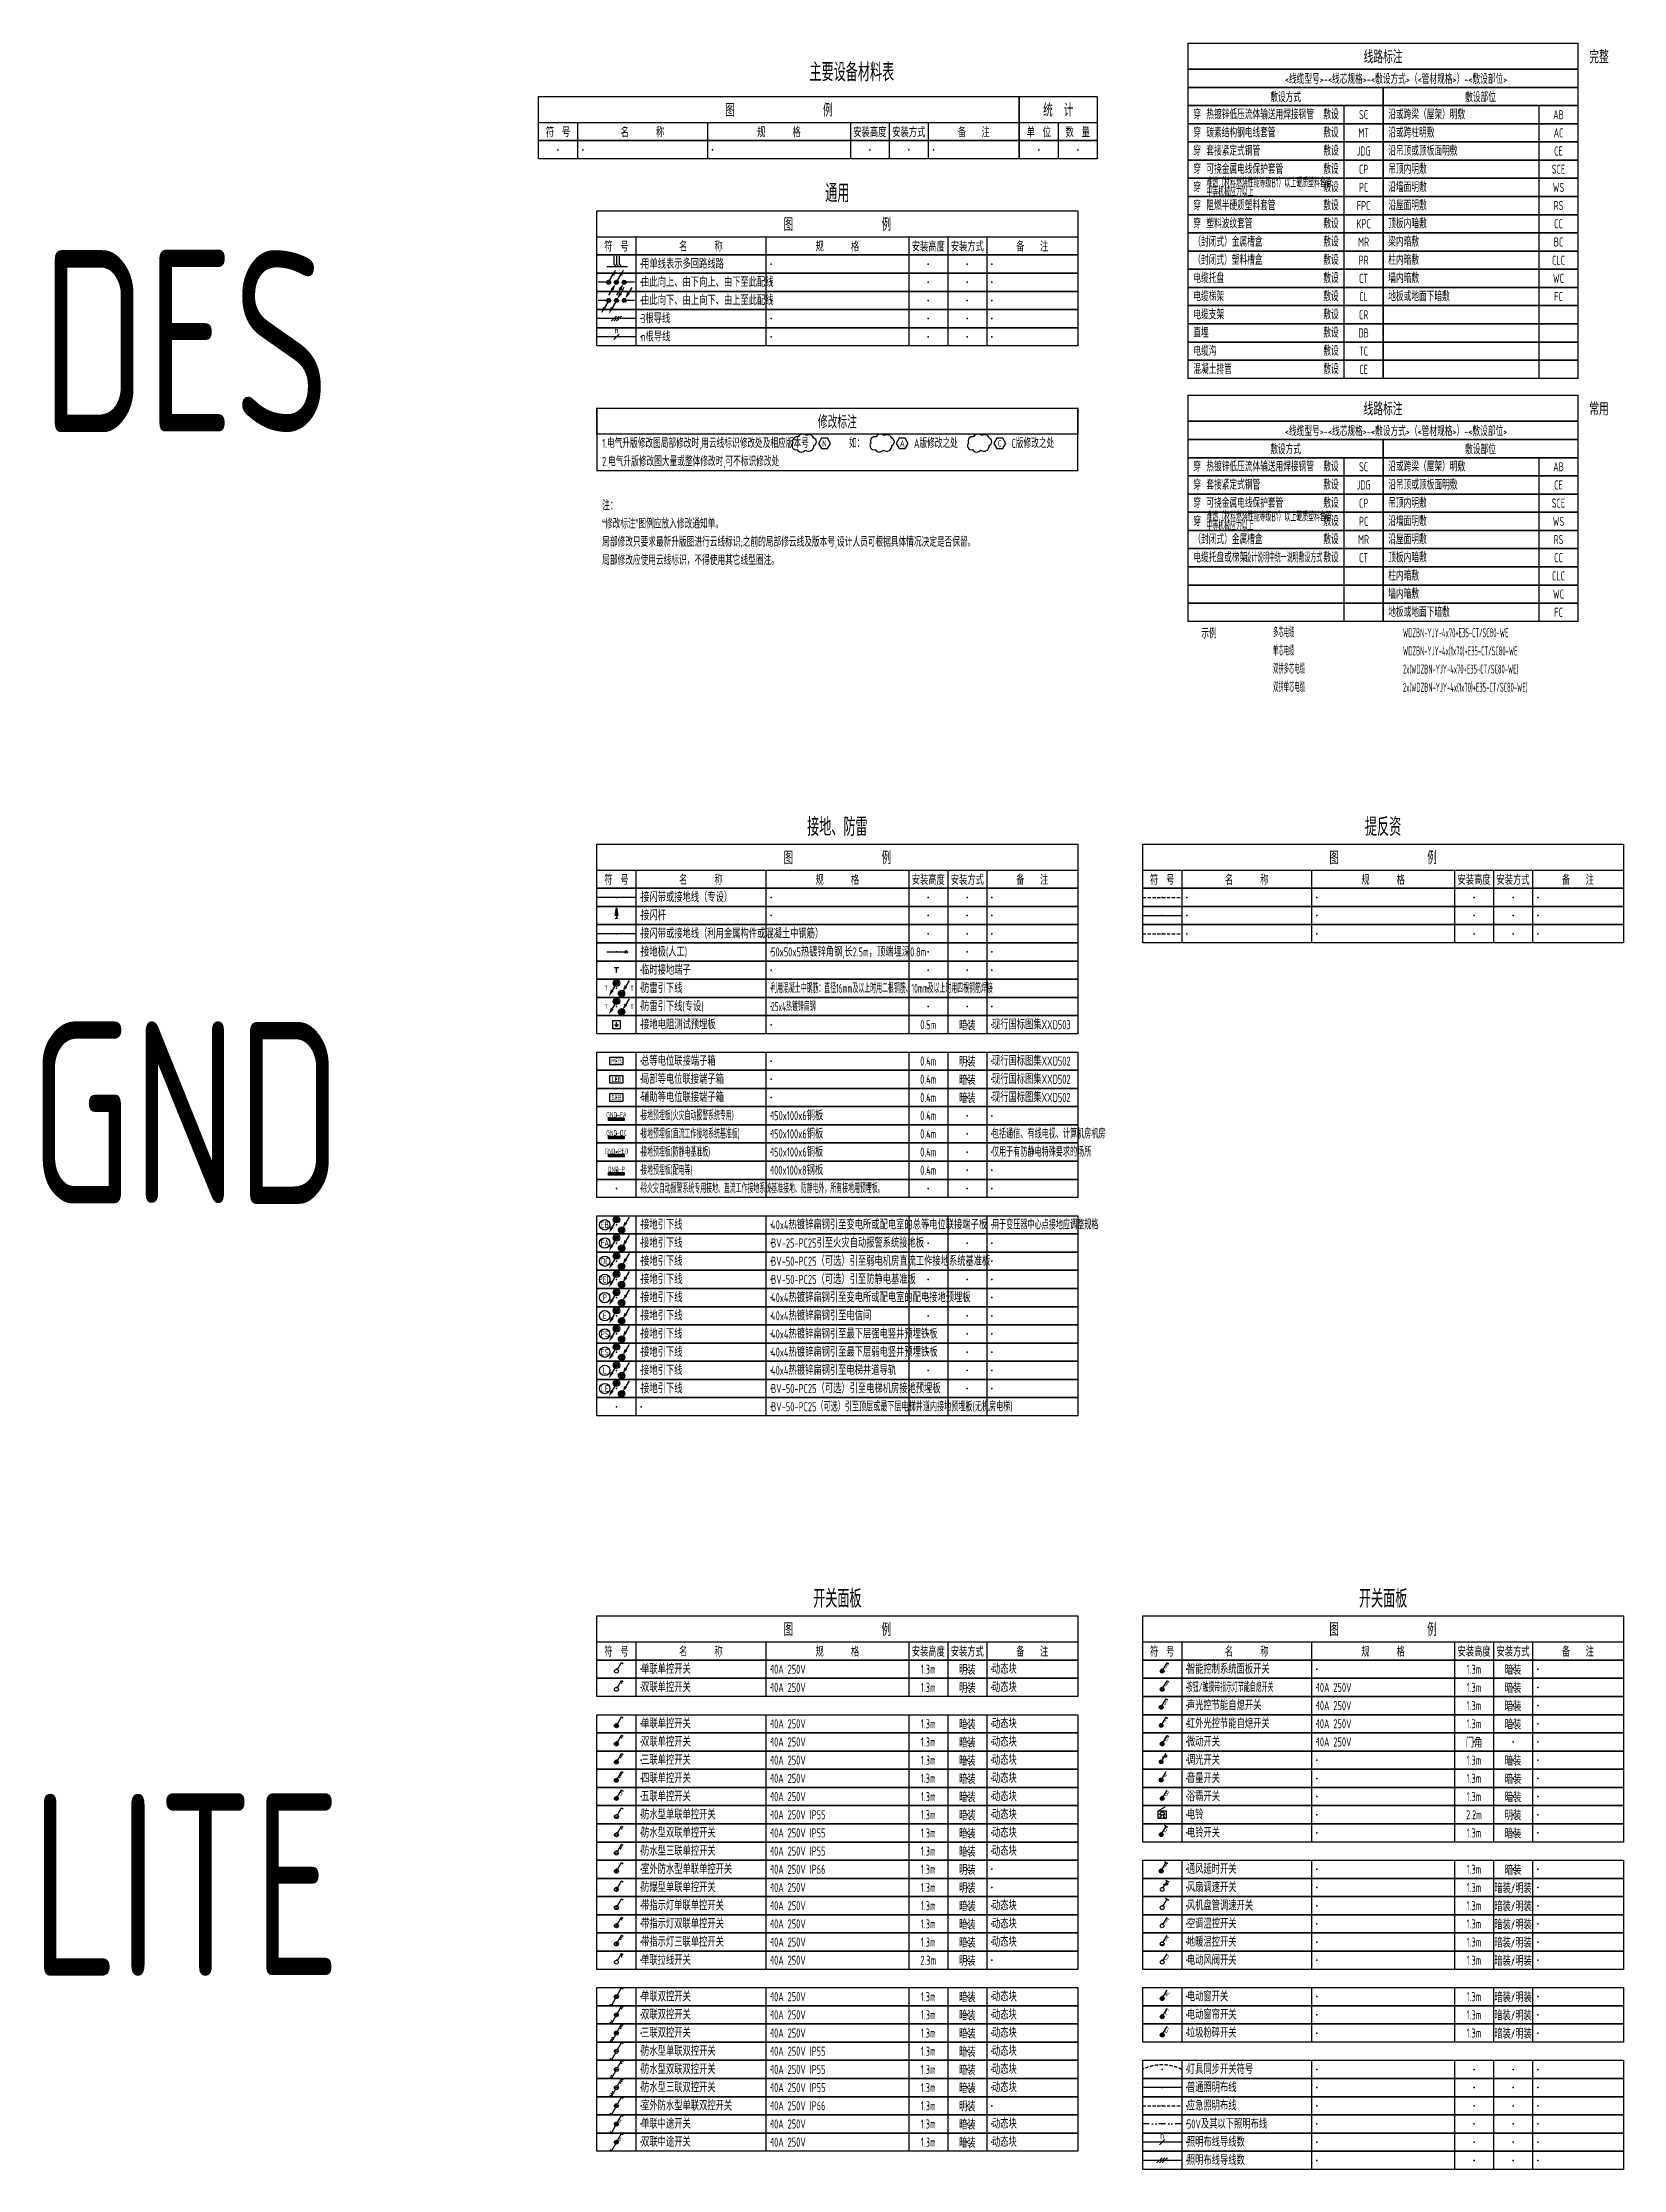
# Model space of a CAD drawing. Header units: millimetres. Extents: x -610917 to 349982, y -134386 to 210510.
# Drawn here: x -608452 to -547618, y -14586 to 67259 of the extents above; entities that cross this region are included whole.
import ezdxf
from ezdxf.enums import TextEntityAlignment as Align

# ---------------------------------------------------------------- set-up
doc = ezdxf.new("R2010")
doc.units = ezdxf.units.MM
doc.header["$LTSCALE"] = 500
doc.header["$MEASUREMENT"] = 0
doc.linetypes.add('DIVIDE', pattern=[1.25, 0.5, -0.25, 0, -0.25, 0, -0.25])
doc.linetypes.add('HIDDEN', pattern=[0.375, 0.25, -0.125])
doc.layers.get('0').update_dxf_attribs({"linetype": 'CONTINUOUS'})
for name, color, linetype in [('E-GRND-DEVC', 3, 'CONTINUOUS'), ('E-GRND-WIRE', 4, 'E-GND'), ('E-LITE-CATE', 2, 'HIDDEN'), ('E-LITE-DEVC', 3, 'CONTINUOUS'), ('E-LITE-DIMS', 6, 'CONTINUOUS'), ('E-LITE-WIRE', 4, 'CONTINUOUS'), ('E-LITE-WIRE-LV', 4, 'DIVIDE'), ('E-LITE-WIRE2', 4, 'HIDDEN'), ('E-POWR-EQPM', 3, 'CONTINUOUS'), ('E-REQU-DIAG', 11, 'HIDDEN'), ('E-REQU-WALL', 2, 'CONTINUOUS'), ('E-REQU-WALL2', 2, 'HIDDEN'), ('E-TABLE', 2, 'CONTINUOUS'), ('E-THUN-WIRE', 4, 'E-THU'), ('E-UNIV-DIAG', 2, 'CONTINUOUS'), ('E-UNIV-EL', 140, 'CONTINUOUS'), ('E-UNIV-NOTE', 6, 'CONTINUOUS'), ('E-UNIV-REV', 6, 'CONTINUOUS'), ('E-UNIV-WIRE', 4, 'CONTINUOUS')]:
    doc.layers.add(name, color=color, linetype=linetype)
doc.styles.get("Standard").update_dxf_attribs({"font": 'txt', "width": 0.7})
doc.styles.add('TH-STYLE3', font='tssdeng.shx', dxfattribs={"width": 0.7, "bigfont": 'tssdchn.shx'})
doc.linetypes.add('E-GND', pattern='A,1,["/",Standard,S=0.2,R=0,X=-0.53,Y=-0.1],-0.1,0,-0.1', length=1.2)
doc.linetypes.add('E-THU', pattern='A,1,["X",Standard,S=0.2,R=0,X=-0.53,Y=-0.1],-0.1,0,-0.1', length=1.2)

msp = doc.modelspace()

# ---------------------------------------------------------------- texts
at = {"layer": 'E-UNIV-NOTE', "style": 'TH-STYLE3'}
for s, height, width, p in [('主要设备材料表', 700, 0.7, (-577311, 66155)), ('线路标注', 500, 0.65, (-556868, 66734)), ('完整', 500, 0.65, (-548559, 66734)), ('<线缆型号>-<线芯规格>-<敷设方式>（<管材规格>）-<敷设部位>', 350, 0.65, (-556368, 65884)), ('敷设方式', 350, 0.65, (-560618, 65184)), ('SC', 350, 0.65, (-557618, 64484)), ('敷设部位', 350, 0.65, (-553118, 65184)), ('AB', 350, 0.65, (-550118, 64484)), ('MT', 350, 0.65, (-557618, 63784)), ('AC', 350, 0.65, (-550118, 63784)), ('JDG', 350, 0.65, (-557618, 63084)), ('CE', 350, 0.65, (-550118, 63084)), ('CP', 350, 0.65, (-557618, 62384)), ('SCE', 350, 0.65, (-550118, 62384)), ('通用', 700, 0.7, (-577868, 61484)), ('PC', 350, 0.65, (-557618, 61684)), ('WS', 350, 0.65, (-550118, 61684)), ('FPC', 350, 0.65, (-557618, 60984)), ('RS', 350, 0.65, (-550118, 60984)), ('KPC', 350, 0.65, (-557618, 60284)), ('MR', 350, 0.65, (-557618, 59584)), ('BC', 350, 0.65, (-550118, 59584)), ('CC', 350, 0.65, (-550118, 60284)), ('DES', 7000, 0.7, (-602948, 55781)), ('PR', 350, 0.65, (-557618, 58884)), ('CLC', 350, 0.65, (-550118, 58884)), ('CT', 350, 0.65, (-557618, 58184)), ('WC', 350, 0.65, (-550118, 58184)), ('CL', 350, 0.65, (-557618, 57484)), ('FC', 350, 0.65, (-550118, 57484)), ('CR', 350, 0.65, (-557618, 56784)), ('DB', 350, 0.65, (-557618, 56084)), ('TC', 350, 0.65, (-557618, 55384)), ('CE', 350, 0.65, (-557618, 54684)), ('线路标注', 500, 0.65, (-556868, 53184)), ('常用', 500, 0.65, (-548559, 53184)), ('修改标注', 500, 0.65, (-577868, 52684)), ('<线缆型号>-<线芯规格>-<敷设方式>（<管材规格>）-<敷设部位>', 350, 0.65, (-556368, 52334)), ('敷设方式', 350, 0.65, (-560618, 51634)), ('敷设部位', 350, 0.65, (-553118, 51634)), ('SC', 350, 0.65, (-557618, 50934)), ('AB', 350, 0.65, (-550118, 50934)), ('JDG', 350, 0.65, (-557618, 50234)), ('CE', 350, 0.65, (-550118, 50234)), ('CP', 350, 0.65, (-557618, 49534)), ('SCE', 350, 0.65, (-550118, 49534)), ('MR', 350, 0.65, (-557618, 48134)), ('PC', 350, 0.65, (-557618, 48834)), ('WS', 350, 0.65, (-550118, 48834)), ('RS', 350, 0.65, (-550118, 48134)), ('CT', 350, 0.65, (-557618, 47434)), ('CC', 350, 0.65, (-550118, 47434)), ('CLC', 350, 0.65, (-550118, 46734)), ('WC', 350, 0.65, (-550118, 46034)), ('FC', 350, 0.65, (-550118, 45334)), ('示例', 350, 0.65, (-563566, 44548)), ('接地、防雷', 700, 0.7, (-577868, 37114)), ('提反资', 700, 0.7, (-556868, 37114)), ('GND', 7000, 0.7, (-602948, 26081)), ('0.5m', 350, 0.7, (-574368, 29464)), ('暗装', 350, 0.7, (-572868, 29464)), ('0.4m', 350, 0.7, (-574368, 28064)), ('明装', 350, 0.7, (-572868, 28064)), ('0.4m', 350, 0.7, (-574368, 27364)), ('暗装', 350, 0.7, (-572868, 27364)), ('0.4m', 350, 0.7, (-574368, 26664)), ('暗装', 350, 0.7, (-572868, 26664)), ('0.4m', 350, 0.7, (-574368, 25964)), ('0.4m', 350, 0.7, (-574368, 25264)), ('0.4m', 350, 0.7, (-574368, 24564)), ('0.4m', 350, 0.7, (-574368, 23864)), ('开关面板', 700, 0.7, (-577868, 7414)), ('开关面板', 700, 0.7, (-556868, 7414)), ('1.3m', 350, 0.7, (-574368, 4664)), ('1.3m', 350, 0.7, (-574368, 3964)), ('明装', 350, 0.7, (-572868, 4664)), ('明装', 350, 0.7, (-572868, 3964)), ('1.3m', 350, 0.7, (-553368, 4664)), ('1.3m', 350, 0.7, (-553368, 3964)), ('暗装', 350, 0.7, (-551868, 4664)), ('暗装', 350, 0.7, (-551868, 3964)), ('1.3m', 350, 0.7, (-553368, 3264)), ('暗装', 350, 0.7, (-551868, 3264)), ('1.3m', 350, 0.7, (-574368, 2564)), ('暗装', 350, 0.7, (-572868, 2564)), ('1.3m', 350, 0.7, (-553368, 2564)), ('暗装', 350, 0.7, (-551868, 2564)), ('1.3m', 350, 0.7, (-574368, 1864)), ('暗装', 350, 0.7, (-572868, 1864)), ('门角', 350, 0.7, (-553368, 1864)), ('1.3m', 350, 0.7, (-574368, 1164)), ('暗装', 350, 0.7, (-572868, 1164)), ('1.3m', 350, 0.7, (-553368, 1164)), ('暗装', 350, 0.7, (-551868, 1164)), ('1.3m', 350, 0.7, (-574368, 464)), ('暗装', 350, 0.7, (-572868, 464)), ('1.3m', 350, 0.7, (-553368, 464)), ('暗装', 350, 0.7, (-551868, 464)), ('LITE', 7000, 0.7, (-602948, -3619)), ('1.3m', 350, 0.7, (-574368, -236)), ('1.3m', 350, 0.7, (-574368, -936)), ('暗装', 350, 0.7, (-572868, -236)), ('暗装', 350, 0.7, (-572868, -936)), ('2.2m', 350, 0.7, (-553368, -936)), ('1.3m', 350, 0.7, (-553368, -236)), ('暗装', 350, 0.7, (-551868, -236)), ('明装', 350, 0.7, (-551868, -936)), ('1.3m', 350, 0.7, (-574368, -1636)), ('暗装', 350, 0.7, (-572868, -1636)), ('1.3m', 350, 0.7, (-553368, -1636)), ('暗装', 350, 0.7, (-551868, -1636)), ('1.3m', 350, 0.7, (-574368, -2336)), ('暗装', 350, 0.7, (-572868, -2336)), ('1.3m', 350, 0.7, (-574368, -3036)), ('明装', 350, 0.7, (-572868, -3036)), ('1.3m', 350, 0.7, (-553368, -3036)), ('暗装', 350, 0.7, (-551868, -3036)), ('1.3m', 350, 0.7, (-574368, -3736)), ('明装', 350, 0.7, (-572868, -3736)), ('1.3m', 350, 0.7, (-553368, -3736)), ('暗装/明装', 350, 0.7, (-551868, -3736)), ('1.3m', 350, 0.7, (-574368, -4436)), ('暗装', 350, 0.7, (-572868, -4436)), ('1.3m', 350, 0.7, (-553368, -4436)), ('暗装/明装', 350, 0.7, (-551868, -4436)), ('1.3m', 350, 0.7, (-574368, -5136)), ('1.3m', 350, 0.7, (-574368, -5836)), ('暗装', 350, 0.7, (-572868, -5136)), ('暗装', 350, 0.7, (-572868, -5836)), ('1.3m', 350, 0.7, (-553368, -5136)), ('1.3m', 350, 0.7, (-553368, -5836)), ('暗装/明装', 350, 0.7, (-551868, -5136)), ('暗装/明装', 350, 0.7, (-551868, -5836)), ('2.3m', 350, 0.7, (-574368, -6536)), ('明装', 350, 0.7, (-572868, -6536)), ('1.3m', 350, 0.7, (-553368, -6536)), ('暗装/明装', 350, 0.7, (-551868, -6536)), ('1.3m', 350, 0.7, (-574368, -7936)), ('暗装', 350, 0.7, (-572868, -7936)), ('1.3m', 350, 0.7, (-553368, -7936)), ('暗装/明装', 350, 0.7, (-551868, -7936)), ('1.3m', 350, 0.7, (-574368, -8636)), ('暗装', 350, 0.7, (-572868, -8636)), ('1.3m', 350, 0.7, (-553368, -8636)), ('暗装/明装', 350, 0.7, (-551868, -8636)), ('1.3m', 350, 0.7, (-574368, -9336)), ('暗装', 350, 0.7, (-572868, -9336)), ('1.3m', 350, 0.7, (-553368, -9336)), ('暗装/明装', 350, 0.7, (-551868, -9336)), ('1.3m', 350, 0.7, (-574368, -10036)), ('1.3m', 350, 0.7, (-574368, -10736)), ('暗装', 350, 0.7, (-572868, -10036)), ('暗装', 350, 0.7, (-572868, -10736)), ('1.3m', 350, 0.7, (-574368, -11436)), ('暗装', 350, 0.7, (-572868, -11436)), ('1.3m', 350, 0.7, (-574368, -12136)), ('明装', 350, 0.7, (-572868, -12136)), ('1.3m', 350, 0.7, (-574368, -12836)), ('暗装', 350, 0.7, (-572868, -12836)), ('1.3m', 350, 0.7, (-574368, -13536)), ('暗装', 350, 0.7, (-572868, -13536))]:
    msp.add_text(s, height=height, dxfattribs=dict(at, width=width)).set_placement(p, align=Align.MIDDLE)
for s, width, p in [('穿', 0.65, (-564168, 64484)), ('热镀锌低压流体输送用焊接钢管', 0.65, (-563668, 64484)), ('敷设', 0.65, (-559168, 64484)), ('沿或跨梁（屋架）明敷', 0.65, (-556668, 64484)), ('穿', 0.65, (-564168, 63784)), ('碳素结构钢电线套管', 0.65, (-563668, 63784)), ('敷设', 0.65, (-559168, 63784)), ('沿或跨柱明敷', 0.65, (-556668, 63784)), ('穿', 0.65, (-564168, 63084)), ('套接紧定式钢管', 0.65, (-563668, 63084)), ('敷设', 0.65, (-559168, 63084)), ('沿吊顶或顶板面明敷', 0.65, (-556668, 63084)), ('穿', 0.65, (-564168, 62384)), ('可挠金属电线保护套管', 0.65, (-563668, 62384)), ('敷设', 0.65, (-559168, 62384)), ('吊顶内明敷', 0.65, (-556668, 62384)), ('穿', 0.65, (-564168, 61684)), ('难燃（材料燃烧性能等级B1）以上硬质塑料套管', 0.5, (-563668, 61859)), ('中等机械应力以上', 0.5, (-563668, 61509)), ('敷设', 0.65, (-559168, 61684)), ('沿墙面明敷', 0.65, (-556668, 61684)), ('穿', 0.65, (-564168, 60984)), ('阻燃半硬质塑料套管', 0.65, (-563668, 60984)), ('敷设', 0.65, (-559168, 60984)), ('沿屋面明敷', 0.65, (-556668, 60984)), ('穿', 0.65, (-564168, 60284)), ('（封闭式）金属槽盒', 0.65, (-564168, 59584)), ('塑料波纹套管', 0.65, (-563668, 60284)), ('敷设', 0.65, (-559168, 60284)), ('敷设', 0.65, (-559168, 59584)), ('梁内暗敷', 0.65, (-556668, 59584)), ('顶板内暗敷', 0.65, (-556668, 60284)), ('用单线表示多回路线路', 0.7, (-585418, 58734)), ('（封闭式）塑料槽盒', 0.65, (-564168, 58884)), ('敷设', 0.65, (-559168, 58884)), ('柱内暗敷', 0.65, (-556668, 58884)), ('由此向上、由下向上、由下至此配线', 0.7, (-585418, 58034)), ('电缆托盘', 0.65, (-564168, 58184)), ('敷设', 0.65, (-559168, 58184)), ('墙内暗敷', 0.65, (-556668, 58184)), ('由此向下、由上向下、由上至此配线', 0.7, (-585418, 57334)), ('电缆梯架', 0.65, (-564168, 57484)), ('敷设', 0.65, (-559168, 57484)), ('地板或地面下暗敷', 0.65, (-556668, 57484)), ('3根导线', 0.7, (-585418, 56634)), ('电缆支架', 0.65, (-564168, 56784)), ('敷设', 0.65, (-559168, 56784)), ('n根导线', 0.7, (-585418, 55934)), ('直埋', 0.65, (-564168, 56084)), ('敷设', 0.65, (-559168, 56084)), ('混凝土排管', 0.65, (-564168, 54684)), ('电缆沟', 0.65, (-564168, 55384)), ('敷设', 0.65, (-559168, 55384)), ('敷设', 0.65, (-559168, 54684)), ('1.电气升版修改图局部修改时,用云线标识修改处及相应版本号', 0.65, (-586918, 51834)), ('2.电气升版修改图大量或整体修改时,可不标识修改处', 0.65, (-586918, 51134)), ('穿', 0.65, (-564168, 50934)), ('热镀锌低压流体输送用焊接钢管', 0.65, (-563668, 50934)), ('敷设', 0.65, (-559168, 50934)), ('沿或跨梁（屋架）明敷', 0.65, (-556668, 50934)), ('穿', 0.65, (-564168, 50234)), ('套接紧定式钢管', 0.65, (-563668, 50234)), ('敷设', 0.65, (-559168, 50234)), ('沿吊顶或顶板面明敷', 0.65, (-556668, 50234)), ('注：', 0.65, (-586918, 49434)), ('穿', 0.65, (-564168, 49534)), ('难燃（材料燃烧性能等级B1）以上硬质塑料套管', 0.5, (-563668, 49009)), ('可挠金属电线保护套管', 0.65, (-563668, 49534)), ('敷设', 0.65, (-559168, 49534)), ('吊顶内明敷', 0.65, (-556668, 49534)), ('“修改标注”图例应放入修改通知单。', 0.65, (-586918, 48734)), ('穿', 0.65, (-564168, 48834)), ('（封闭式）金属槽盒', 0.65, (-564168, 48134)), ('中等机械应力以上', 0.5, (-563668, 48659)), ('敷设', 0.65, (-559168, 48834)), ('敷设', 0.65, (-559168, 48134)), ('沿墙面明敷', 0.65, (-556668, 48834)), ('沿屋面明敷', 0.65, (-556668, 48134)), ('局部修改只要求最新升版图进行云线标识;之前的局部修云线及版本号,设计人员可根据具体情况决定是否保留。', 0.65, (-586918, 48034)), ('局部修改应使用云线标识，不得使用其它线型圈注。', 0.65, (-586918, 47334)), ('电缆托盘或梯架', 0.65, (-564168, 47434)), ('敷设', 0.65, (-559168, 47434)), ('顶板内暗敷', 0.65, (-556668, 47434)), ('柱内暗敷', 0.65, (-556668, 46734)), ('墙内暗敷', 0.65, (-556668, 46034)), ('地板或地面下暗敷', 0.65, (-556668, 45334)), ('多芯电缆', 0.45, (-561103, 44548)), ('WDZBN-YJY-4x70+E35-CT/SC80-WE', 0.45, (-556103, 44548)), ('单芯电缆', 0.45, (-561103, 43848)), ('WDZBN-YJY-4x(1x70)+E35-CT/SC80-WE', 0.45, (-556103, 43848)), ('双拼多芯电缆', 0.45, (-561103, 43148)), ('双拼单芯电缆', 0.45, (-561103, 42448)), ('2x(WDZBN-YJY-4x70+E35-CT/SC80-WE)', 0.45, (-556103, 43148)), ('2x(WDZBN-YJY-4x(1x70)+E35-CT/SC80-WE)', 0.45, (-556103, 42448)), ('接闪带或接地线（专设）', 0.7, (-585418, 34364)), ('接闪杆', 0.7, (-585418, 33664)), ('接闪带或接地线（利用金属构件或混凝土中钢筋）', 0.7, (-585418, 32964)), ('接地极(人工)', 0.7, (-585418, 32264)), ('50x50x5热镀锌角钢,长2.5m，顶端埋深0.8m', 0.7, (-580418, 32264)), ('临时接地端子', 0.7, (-585418, 31564)), ('防雷引下线', 0.7, (-585418, 30864)), ('防雷引下线(专设)', 0.7, (-585418, 30164)), ('利用混凝土中钢筋：直径16mm及以上时用二根钢筋、10mm及以上时用四根钢筋焊接', 0.5, (-580418, 30864)), ('25x4热镀锌扁钢', 0.5, (-580418, 30164)), ('接地电阻测试预埋板', 0.7, (-585418, 29464)), ('现行国标图集XXD503', 0.7, (-571918, 29464)), ('总等电位联接端子箱', 0.7, (-585418, 28064)), ('现行国标图集XXD502', 0.7, (-571918, 28064)), ('局部等电位联接端子箱', 0.7, (-585418, 27364)), ('现行国标图集XXD502', 0.7, (-571918, 27364)), ('辅助等电位联接端子箱', 0.7, (-585418, 26664)), ('现行国标图集XXD502', 0.7, (-571918, 26664)), ('接地预埋板(火灾自动报警系统专用)', 0.5, (-585418, 25964)), ('接地预埋板(直流工作接地系统基准板)', 0.5, (-585418, 25264)), ('150x100x6铜板', 0.7, (-580418, 25964)), ('150x100x6铜板', 0.7, (-580418, 25264)), ('接地预埋板(防静电基准板)', 0.5, (-585418, 24564)), ('150x100x6铜板', 0.7, (-580418, 24564)), ('接地预埋板(配电等)', 0.5, (-585418, 23864)), ('100x100x8钢板', 0.7, (-580418, 23864)), ('除火灾自动报警系统专用接地、直流工作接地系统基准接地、防静电外，所有接地用预埋板。', 0.5, (-585418, 23164)), ('接地引下线', 0.7, (-585418, 21764)), ('40x4热镀锌扁钢引至变电所或配电室的总等电位联接端子板', 0.7, (-580418, 21764)), ('接地引下线', 0.7, (-585418, 21064)), ('接地引下线', 0.7, (-585418, 20364)), ('BV-25-PC25引至火灾自动报警系统接地板', 0.7, (-580418, 21064)), ('BV-50-PC25（可选）引至弱电机房直流工作接地系统基准板', 0.7, (-580418, 20364)), ('接地引下线', 0.7, (-585418, 19664)), ('BV-50-PC25（可选）引至防静电基准板', 0.7, (-580418, 19664)), ('接地引下线', 0.7, (-585418, 18964)), ('40x4热镀锌扁钢引至变电所或配电室的配电接地预埋板', 0.7, (-580418, 18964)), ('接地引下线', 0.7, (-585418, 18264)), ('40x4热镀锌扁钢引至电信间', 0.7, (-580418, 18264)), ('接地引下线', 0.7, (-585418, 17564)), ('40x4热镀锌扁钢引至最下层强电竖井预埋铁板', 0.7, (-580418, 17564)), ('接地引下线', 0.7, (-585418, 16864)), ('接地引下线', 0.7, (-585418, 16164)), ('40x4热镀锌扁钢引至最下层弱电竖井预埋铁板', 0.7, (-580418, 16864)), ('40x4热镀锌扁钢引至电梯井道导轨', 0.7, (-580418, 16164)), ('接地引下线', 0.7, (-585418, 15464)), ('BV-50-PC25（可选）引至电梯机房接地预埋板', 0.7, (-580418, 15464)), ('BV-50-PC25（可选）引至顶层或最下层电梯井道内接地预埋板(无机房电梯)', 0.6, (-580418, 14764)), ('双联单控开关', 0.7, (-585418, 3964)), ('单联单控开关', 0.7, (-585418, 4664)), ('10A 250V', 0.7, (-580418, 4664)), ('10A 250V', 0.7, (-580418, 3964)), ('按钮/触摸带指示灯节能自熄开关', 0.5, (-564418, 3964)), ('智能控制系统面板开关', 0.7, (-564418, 4664)), ('10A 250V', 0.7, (-559418, 3964)), ('声光控节能自熄开关', 0.7, (-564418, 3264)), ('10A 250V', 0.7, (-559418, 3264)), ('单联单控开关', 0.7, (-585418, 2564)), ('10A 250V', 0.7, (-580418, 2564)), ('红外光控节能自熄开关', 0.7, (-564418, 2564)), ('10A 250V', 0.7, (-559418, 2564)), ('双联单控开关', 0.7, (-585418, 1864)), ('10A 250V', 0.7, (-580418, 1864)), ('微动开关', 0.7, (-564418, 1864)), ('10A 250V', 0.7, (-559418, 1864)), ('三联单控开关', 0.7, (-585418, 1164)), ('10A 250V', 0.7, (-580418, 1164)), ('调光开关', 0.7, (-564418, 1164)), ('四联单控开关', 0.7, (-585418, 464)), ('10A 250V', 0.7, (-580418, 464)), ('音量开关', 0.7, (-564418, 464)), ('五联单控开关', 0.7, (-585418, -236)), ('防水型单联单控开关', 0.7, (-585418, -936)), ('10A 250V', 0.7, (-580418, -236)), ('10A 250V IP55', 0.7, (-580418, -936)), ('浴霸开关', 0.7, (-564418, -236)), ('电铃', 0.7, (-564418, -936)), ('防水型双联单控开关', 0.7, (-585418, -1636)), ('10A 250V IP55', 0.7, (-580418, -1636)), ('电铃开关', 0.7, (-564418, -1636)), ('防水型三联单控开关', 0.7, (-585418, -2336)), ('10A 250V IP55', 0.7, (-580418, -2336)), ('室外防水型单联单控开关', 0.7, (-585418, -3036)), ('10A 250V IP66', 0.7, (-580418, -3036)), ('通风延时开关', 0.7, (-564418, -3036)), ('防爆型单联单控开关', 0.7, (-585418, -3736)), ('10A 250V', 0.7, (-580418, -3736)), ('风扇调速开关', 0.7, (-564418, -3736)), ('带指示灯单联单控开关', 0.7, (-585418, -4436)), ('10A 250V', 0.7, (-580418, -4436)), ('风机盘管调速开关', 0.7, (-564418, -4436)), ('带指示灯双联单控开关', 0.7, (-585418, -5136)), ('带指示灯三联单控开关', 0.7, (-585418, -5836)), ('10A 250V', 0.7, (-580418, -5136)), ('10A 250V', 0.7, (-580418, -5836)), ('地暖温控开关', 0.7, (-564418, -5836)), ('空调温控开关', 0.7, (-564418, -5136)), ('单联拉线开关', 0.7, (-585418, -6536)), ('10A 250V', 0.7, (-580418, -6536)), ('电动风阀开关', 0.7, (-564418, -6536)), ('单联双控开关', 0.7, (-585418, -7936)), ('10A 250V', 0.7, (-580418, -7936)), ('电动窗开关', 0.7, (-564418, -7936)), ('双联双控开关', 0.7, (-585418, -8636)), ('10A 250V', 0.7, (-580418, -8636)), ('电动窗帘开关', 0.7, (-564418, -8636)), ('三联双控开关', 0.7, (-585418, -9336)), ('10A 250V', 0.7, (-580418, -9336)), ('垃圾粉碎开关', 0.7, (-564418, -9336)), ('防水型单联双控开关', 0.7, (-585418, -10036)), ('防水型双联双控开关', 0.7, (-585418, -10736)), ('10A 250V IP55', 0.7, (-580418, -10036)), ('10A 250V IP55', 0.7, (-580418, -10736)), ('灯具同步开关符号', 0.7, (-564418, -10736)), ('防水型三联双控开关', 0.7, (-585418, -11436)), ('10A 250V IP55', 0.7, (-580418, -11436)), ('普通照明布线', 0.7, (-564418, -11436)), ('室外防水型单联双控开关', 0.7, (-585418, -12136)), ('10A 250V IP66', 0.7, (-580418, -12136)), ('应急照明布线', 0.7, (-564418, -12136)), ('单联中途开关', 0.7, (-585418, -12836)), ('10A 250V', 0.7, (-580418, -12836)), ('50V及其以下照明布线', 0.7, (-564418, -12836)), ('双联中途开关', 0.7, (-585418, -13536)), ('10A 250V', 0.7, (-580418, -13536)), ('照明布线导线数', 0.7, (-564418, -13536)), ('照明布线导线数', 0.7, (-564418, -14236))]:
    msp.add_text(s, height=350, dxfattribs=dict(at, width=width)).set_placement(p, align=Align.MIDDLE_LEFT)
at = {"layer": 'E-UNIV-NOTE', "color": 1, "style": 'TH-STYLE3'}
for s, width, p in [('设计说明中统一说明敷设方式', 0.5, (-562168, 47434)), ('包括通信、有线电视、计算机房机房', 0.6, (-571918, 25264)), ('仅用于有防静电特殊要求的场所', 0.6, (-571918, 24564)), ('用于变压器中心点接地应调整规格', 0.6, (-571918, 21764)), ('动态块', 0.7, (-571918, 4664)), ('动态块', 0.7, (-571918, 3964)), ('动态块', 0.7, (-571918, 2564)), ('动态块', 0.7, (-571918, 1864)), ('动态块', 0.7, (-571918, 1164)), ('动态块', 0.7, (-571918, 464)), ('动态块', 0.7, (-571918, -236)), ('动态块', 0.7, (-571918, -936)), ('动态块', 0.7, (-571918, -1636)), ('动态块', 0.7, (-571918, -2336)), ('动态块', 0.7, (-571918, -4436)), ('动态块', 0.7, (-571918, -5136)), ('动态块', 0.7, (-571918, -5836)), ('动态块', 0.7, (-571918, -7936)), ('动态块', 0.7, (-571918, -8636)), ('动态块', 0.7, (-571918, -9336)), ('动态块', 0.7, (-571918, -10036)), ('动态块', 0.7, (-571918, -10736)), ('动态块', 0.7, (-571918, -11436)), ('动态块', 0.7, (-571918, -12836)), ('动态块', 0.7, (-571918, -13536))]:
    msp.add_text(s, height=350, dxfattribs=dict(at, width=width)).set_placement(p, align=Align.MIDDLE_LEFT)
at = {"layer": 'E-UNIV-REV', "style": 'TH-STYLE3', "width": 0.65}
for s, p in [('如：', (-577418, 51834)), ('A版修改之处', (-574918, 51834)), ('C版修改之处', (-571168, 51834))]:
    msp.add_text(s, height=350, dxfattribs=at).set_placement(p, align=Align.MIDDLE_LEFT)

# ---------------------------------------------------------------- blocks, each defined once
blk = doc.blocks.new('E-BKTS1')
blk.add_line((0, -10), (185, -10))
at = {"linetype": 'Continuous'}
for p, q in [((15, -10), (15, -17)), ((65, -10), (65, -17)), ((120, -10), (120, -17)), ((135, -10), (135, -17)), ((150, -10), (150, -17))]:
    blk.add_line(p, q, dxfattribs=at)
blk.add_lwpolyline([(0, 0), (185, 0), (185, -17), (0, -17)], close=True)
at = {"layer": 'E-UNIV-NOTE', "style": 'TH-STYLE3', "width": 0.7}
for s, height, p in [('图                例', 5, (92.5, -5)), ('安装高度', 3.5, (127.5, -13.5)), ('安装方式', 3.5, (142.5, -13.5))]:
    blk.add_text(s, height=height, dxfattribs=at).set_placement(p, align=Align.MIDDLE)
at = {"layer": 'E-UNIV-NOTE', "linetype": 'Continuous', "style": 'TH-STYLE3', "width": 0.7}
for s, p in [('符  号', (7.5, -13.5)), ('名       称', (40, -13.5)), ('规       格', (92.5, -13.5)), ('备    注', (167.5, -13.5))]:
    blk.add_text(s, height=3.5, dxfattribs=at).set_placement(p, align=Align.MIDDLE)
blk = doc.blocks.new('E-BKTS2')
for p, q in [((0, 0), (185, 0)), ((0, -7), (0, 0)), ((185, 0), (185, -7)), ((185, -7), (0, -7))]:
    blk.add_line(p, q)
at = {"linetype": 'Continuous'}
for p, q in [((15, 0), (15, -7)), ((65, 0), (65, -7)), ((120, 0), (120, -7)), ((135, 0), (135, -7)), ((150, 0), (150, -7))]:
    blk.add_line(p, q, dxfattribs=at)
for p in [(7.5, -3.5), (17, -3.5), (67, -3.5), (127.5, -3.5), (142.5, -3.5), (152, -3.5)]:
    blk.add_point(p, dxfattribs=at)
blk = doc.blocks.new('E-BKTS4')
at = {"linetype": 'Continuous'}
blk.add_line((15, 0), (15, -7), dxfattribs=at)
blk.add_lwpolyline([(0, 0), (30, 0), (30, -7), (0, -7)], close=True)
for p in [(7.5, -3.5), (22.5, -3.5)]:
    blk.add_point(p, dxfattribs=at)
blk = doc.blocks.new('E-BKTS3')
blk.add_line((0, -10), (30, -10))
at = {"linetype": 'Continuous'}
blk.add_line((15, -10), (15, -17), dxfattribs=at)
blk.add_lwpolyline([(30, -17), (0, -17), (0, 0), (30, 0)], close=True)
at = {"layer": 'E-UNIV-NOTE', "linetype": 'Continuous', "style": 'TH-STYLE3', "width": 0.7}
for s, height, p in [('统  计', 5, (15, -5)), ('单  位', 3.5, (7.5, -13.5)), ('数  量', 3.5, (22.5, -13.5))]:
    blk.add_text(s, height=height, dxfattribs=at).set_placement(p, align=Align.MIDDLE)
blk = doc.blocks.new('E-ANNO12')
blk.add_lwpolyline([(-1.15, 2), (-2.31, 0), (-1.15, -2), (1.15, -2), (2.31, 0), (1.15, 2)], close=True)
at = {"style": 'TH-STYLE3', "width": 0.7}
blk.add_attdef('N', text='', height=2.5, dxfattribs=at).set_placement((0, 0), align=Align.MIDDLE)
blk = doc.blocks.new('E-BLEADER-1')
blk.add_line((0.38, 0.65), (1.63, 2.81))
at = {"const_width": 0.75}
blk.add_lwpolyline([(-0.38, 0, 1), (0.38, 0, 1)], format="xyb", close=True, dxfattribs=at)
blk.add_lwpolyline([(1.63, 2.81, 1.25, 0, 0), (2.88, 4.98, 0, 0, 0)], format="xyseb")
blk.add_circle((0, 0), 0.75)
blk = doc.blocks.new('E-BLEADER-2')
blk.add_line((-2.88, -4.98), (-1.63, -2.81))
at = {"const_width": 0.75}
blk.add_lwpolyline([(-0.38, 0, 1), (0.38, 0, 1)], format="xyb", close=True, dxfattribs=at)
blk.add_lwpolyline([(-1.63, -2.81, 1.25, 0, 0), (-0.38, -0.65, 0, 0, 0)], format="xyseb")
blk.add_circle((0, 0), 0.75)
blk = doc.blocks.new('E-BGND11')
blk.add_line((0, 0), (0, 2))
at = {"const_width": 0.5}
blk.add_lwpolyline([(1, 2), (-1, 2)], dxfattribs=at)
blk = doc.blocks.new('E-KTS2')
at = {"layer": 'E-TABLE', "linetype": 'Continuous'}
for p, q in [((15, 0), (15, -7)), ((65, 0), (65, -7)), ((120, 0), (120, -7)), ((135, 0), (135, -7)), ((150, 0), (150, -7))]:
    blk.add_line(p, q, dxfattribs=at)
at = {"layer": 'E-TABLE'}
blk.add_lwpolyline([(0, 0), (185, 0), (185, -7), (0, -7)], close=True, dxfattribs=at)
at = {"layer": 'E-TABLE', "linetype": 'Continuous'}
for p in [(7.5, -3.5), (17, -3.5), (67, -3.5), (127.5, -3.5), (142.5, -3.5), (152, -3.5)]:
    blk.add_point(p, dxfattribs=at)
blk = doc.blocks.new('E-BGND012')
blk.add_lwpolyline([(-2.5, -1.5), (-2.5, 1.5), (2.5, 1.5), (2.5, -1.5)], close=True)
at = {"layer": 'E-UNIV-EL', "style": 'TH-STYLE3', "width": 0.7}
blk.add_attdef('BOX', text='', height=2, dxfattribs=at).set_placement((0, 0), align=Align.MIDDLE)
blk = doc.blocks.new('E-BGND011')
blk.add_lwpolyline([(-2.5, -1.5), (-2.5, 1.5), (2.5, 1.5), (2.5, -1.5)], close=True)
at = {"layer": 'E-UNIV-EL', "style": 'TH-STYLE3', "width": 0.7}
blk.add_attdef('BOX', text='', height=2, dxfattribs=at).set_placement((0, 0), align=Align.MIDDLE)
blk = doc.blocks.new('E-BGND013')
blk.add_lwpolyline([(-2.5, -1.5), (-2.5, 1.5), (2.5, 1.5), (2.5, -1.5)], close=True)
at = {"layer": 'E-UNIV-EL', "style": 'TH-STYLE3', "width": 0.7}
blk.add_attdef('BOX', text='', height=2, dxfattribs=at).set_placement((0, 0), align=Align.MIDDLE)
blk = doc.blocks.new('E-BGND026')
blk.add_lwpolyline([(-3, 0), (-3, 1), (3, 1), (3, 0)], close=True)
blk.add_solid([(-3, 1), (-3, 0), (3, 1), (3, 0)])
at = {"layer": 'E-UNIV-EL', "style": 'TH-STYLE3', "width": 0.7}
blk.add_attdef('F', text='', height=2, dxfattribs=at).set_placement((0, 2.2), align=Align.MIDDLE)
blk = doc.blocks.new('E-ANNO10')
blk.add_circle((0, 0), 2)
at = {"style": 'TH-STYLE3', "width": 0.7}
blk.add_attdef('N', text='', height=2.5, dxfattribs=at).set_placement((0, 0), align=Align.MIDDLE)
blk = doc.blocks.new('E-BGND31')
blk.add_line((-0.38, -0.65), (-1.62, -2.81))
at = {"const_width": 0.75}
blk.add_lwpolyline([(-0.38, 0, 1), (0.38, 0, 1)], format="xyb", close=True, dxfattribs=at)
blk.add_lwpolyline([(-1.62, -2.81, 1.25, 0, 0), (-2.88, -4.98, 0, 0, 0)], format="xyseb")
for radius in [1.25, 0.75]:
    blk.add_circle((0, 0), radius)
blk = doc.blocks.new('E-BGND32')
blk.add_line((2.88, 4.98), (1.62, 2.81))
at = {"const_width": 0.75}
blk.add_lwpolyline([(-0.38, 0, 1), (0.37, 0, 1)], format="xyb", close=True, dxfattribs=at)
blk.add_lwpolyline([(1.62, 2.81, 1.25, 0, 0), (0.37, 0.65, 0, 0, 0)], format="xyseb")
for radius in [1.25, 0.75]:
    blk.add_circle((0, 0), radius)
blk = doc.blocks.new('E-BGND025')
blk.add_lwpolyline([(-3, 0), (-3, 1), (3, 1), (3, 0)], close=True)
blk.add_solid([(-3, 1), (-3, 0), (3, 1), (3, 0)])
at = {"layer": 'E-UNIV-EL', "style": 'TH-STYLE3', "width": 0.7}
blk.add_attdef('F', text='', height=2, dxfattribs=at).set_placement((0, 2.2), align=Align.MIDDLE)
blk = doc.blocks.new('E-BGND028')
blk.add_lwpolyline([(-3, 0), (-3, 1), (3, 1), (3, 0)], close=True)
blk.add_solid([(-3, 1), (-3, 0), (3, 1), (3, 0)])
at = {"layer": 'E-UNIV-EL', "style": 'TH-STYLE3', "width": 0.7}
blk.add_attdef('F', text='', height=2, dxfattribs=at).set_placement((0, 2.2), align=Align.MIDDLE)
blk = doc.blocks.new('E-BGND027')
blk.add_lwpolyline([(-3, 0), (-3, 1), (3, 1), (3, 0)], close=True)
blk.add_solid([(-3, 1), (-3, 0), (3, 1), (3, 0)])
at = {"layer": 'E-UNIV-EL', "style": 'TH-STYLE3', "width": 0.7}
blk.add_attdef('F', text='', height=2, dxfattribs=at).set_placement((0, 2.2), align=Align.MIDDLE)
blk = doc.blocks.new('E-BGND33')
blk.add_line((-0.38, -0.65), (-1.62, -2.81))
at = {"const_width": 0.75}
blk.add_lwpolyline([(-0.38, 0, 1), (0.38, 0, 1)], format="xyb", close=True, dxfattribs=at)
blk.add_lwpolyline([(-1.62, -2.81, 1.25, 0, 0), (-2.88, -4.98, 0, 0, 0)], format="xyseb")
for radius in [1.25, 0.75]:
    blk.add_circle((0, 0), radius)
at = {"layer": 'E-UNIV-EL', "style": 'TH-STYLE3', "width": 0.7}
blk.add_attdef('F', text='', height=2, dxfattribs=at).set_placement((-4, -2), align=Align.MIDDLE)
blk = doc.blocks.new('E-BGND34')
blk.add_line((2.88, 4.98), (1.63, 2.81))
at = {"const_width": 0.75}
blk.add_lwpolyline([(-0.38, 0, 1), (0.37, 0, 1)], format="xyb", close=True, dxfattribs=at)
blk.add_lwpolyline([(1.63, 2.81, 1.25, 0, 0), (0.37, 0.65, 0, 0, 0)], format="xyseb")
for radius in [1.25, 0.75]:
    blk.add_circle((0, 0), radius)
at = {"layer": 'E-UNIV-EL', "style": 'TH-STYLE3', "width": 0.7}
blk.add_attdef('F', text='', height=2, dxfattribs=at).set_placement((4, 2), align=Align.MIDDLE)
blk = doc.blocks.new('E-BGND41')
at = {"layer": 'E-GRND-DEVC'}
for p, q in [((-0.53, 1), (0, 4)), ((0.53, 1), (-0.53, 1)), ((-0.5, 0), (0.5, 0)), ((0, 4), (0.53, 1)), ((0, 1), (0, 0))]:
    blk.add_line(p, q, dxfattribs=at)
blk.add_solid([(-0.53, 1), (0.53, 1), (0, 4)], dxfattribs=at)
blk = doc.blocks.new('E-BGND51')
blk.add_lwpolyline([(1.5, 1.5), (-1.5, 1.5), (-1.5, -1.5), (1.5, -1.5)], close=True)
at = {"layer": 'E-UNIV-EL'}
for p, q in [((-0.75, 0), (0.75, 0)), ((0, 0), (0, 1)), ((-0.5, -0.25), (0.5, -0.25)), ((-0.25, -0.5), (0.25, -0.5))]:
    blk.add_line(p, q, dxfattribs=at)
blk = doc.blocks.new('E-BSW013-1')
for p, q in [((0.38, 1.4), (1.87, 4)), ((0.5, 2.54), (2, 3.29)), ((2, 2.54), (0.5, 2.54)), ((2, 3.29), (2, 2.54))]:
    blk.add_line(p, q)
at = {"const_width": 0.75}
blk.add_lwpolyline([(-0.38, 0.75, 1), (0.38, 0.75, 1)], format="xyb", close=True, dxfattribs=at)
blk.add_circle((0, 0.75), 0.75)
blk = doc.blocks.new('E-BSW014')
for p, q in [((0.38, 1.4), (1.88, 4)), ((0.5, 2.54), (2, 3.29)), ((2, 2.54), (0.5, 2.54)), ((1.23, 4.37), (2.52, 3.62)), ((2, 3.29), (2, 2.54))]:
    blk.add_line(p, q)
blk.add_circle((0, 0.75), 0.75)
blk = doc.blocks.new('E-BSW001-31')
for p, q in [((0, 0), (0, 1.5)), ((0.38, 1.4), (1.94, 4.11)), ((1.94, 4.11), (2.59, 3.73))]:
    blk.add_line(p, q)
at = {"const_width": 0.75}
blk.add_lwpolyline([(0, 0.38, 1), (0, 1.12)], format="xyb", dxfattribs=at)
blk.add_circle((0, 0.75), 0.75)
blk = doc.blocks.new('E-BSW001-41')
for p, q in [((0.75, 0.75), (-0.75, 0.75)), ((0, 0), (0, 1.5)), ((0.38, 1.4), (1.94, 4.11)), ((1.94, 4.11), (2.59, 3.73))]:
    blk.add_line(p, q)
blk.add_circle((0, 0.75), 0.75)
blk = doc.blocks.new('E-BSW002-41')
for p, q in [((-0.38, 0.1), (-1.94, -2.61)), ((0.75, 0.75), (-0.75, 0.75)), ((0, 0), (0, 1.5)), ((0.37, 1.4), (1.94, 4.11)), ((1.94, 4.11), (2.59, 3.73)), ((-1.94, -2.61), (-2.59, -2.23))]:
    blk.add_line(p, q)
blk.add_circle((0, 0.75), 0.75)
blk = doc.blocks.new('E-BU201')
blk.add_line((-1.5, 1.5), (1.1, 3))
blk.add_lwpolyline([(-1.5, -1.5), (-1.5, 1.5), (1.5, 1.5), (1.5, -1.5)], close=True)
at = {"layer": 'E-UNIV-EL'}
blk.add_line((1, 0), (-1, 0), dxfattribs=at)
for points in [[(-0.5, 0), (-0.5, -1), (-1, -1)], [(0.5, 0), (0.5, -1), (1, -1)]]:
    blk.add_lwpolyline(points, dxfattribs=at)
blk.add_arc((0, 0), 1, 0, 180, dxfattribs=at)
blk = doc.blocks.new('E-ANNO04')
blk.add_line((-1, -1), (1, 1))
at = {"style": 'TH-STYLE3', "width": 0.7}
blk.add_attdef('N', text='', height=2.5, dxfattribs=at).set_placement((0, 2.5), align=Align.MIDDLE)
blk = doc.blocks.new('E-anno03')
for p, q in [((-2, -1), (0, 1)), ((-1, -1), (1, 1)), ((0, -1), (2, 1))]:
    blk.add_line(p, q)
blk = doc.blocks.new('*U293')
for p, q in [((0.38, 1.4), (1.94, 4.11)), ((1.94, 4.11), (2.59, 3.73))]:
    blk.add_line(p, q)
blk.add_circle((0, 0.75), 0.75)
blk = doc.blocks.new('*U297')
for p, q in [((0.38, 1.4), (1.94, 4.11)), ((1.56, 3.46), (2.21, 3.08)), ((1.94, 4.11), (2.59, 3.73))]:
    blk.add_line(p, q)
blk.add_circle((0, 0.75), 0.75)
blk = doc.blocks.new('*U294')
for p, q in [((0.38, 1.4), (1.94, 4.11)), ((1.94, 4.11), (2.59, 3.73))]:
    blk.add_line(p, q)
at = {"const_width": 0.75}
blk.add_lwpolyline([(-0.38, 0.75, 1), (0.38, 0.75, 1)], format="xyb", close=True, dxfattribs=at)
blk.add_circle((0, 0.75), 0.75)
blk = doc.blocks.new('*U298')
for p, q in [((0.38, 1.4), (1.94, 4.11)), ((1.56, 3.46), (2.21, 3.08)), ((1.94, 4.11), (2.59, 3.73))]:
    blk.add_line(p, q)
at = {"const_width": 0.75}
blk.add_lwpolyline([(-0.38, 0.75, 1), (0.38, 0.75, 1)], format="xyb", close=True, dxfattribs=at)
blk.add_circle((0, 0.75), 0.75)
blk = doc.blocks.new('*U299')
for p, q in [((0.38, 1.4), (1.94, 4.11)), ((1.19, 2.81), (1.84, 2.43)), ((1.56, 3.46), (2.21, 3.08)), ((1.94, 4.11), (2.59, 3.73))]:
    blk.add_line(p, q)
at = {"const_width": 0.75}
blk.add_lwpolyline([(-0.38, 0.75, 1), (0.38, 0.75, 1)], format="xyb", close=True, dxfattribs=at)
blk.add_circle((0, 0.75), 0.75)
blk = doc.blocks.new('*U300')
for p, q in [((0.38, 1.4), (1.94, 4.11)), ((0.81, 2.16), (1.46, 1.78)), ((1.19, 2.81), (1.84, 2.43)), ((1.56, 3.46), (2.21, 3.08)), ((1.94, 4.11), (2.59, 3.73))]:
    blk.add_line(p, q)
at = {"const_width": 0.75}
blk.add_lwpolyline([(-0.38, 0.75, 1), (0.38, 0.75, 1)], format="xyb", close=True, dxfattribs=at)
blk.add_circle((0, 0.75), 0.75)
blk = doc.blocks.new('*U301')
for p, q in [((0.38, 1.4), (1.94, 4.11)), ((1.94, 4.11), (2.59, 3.73))]:
    blk.add_line(p, q)
at = {"const_width": 0.75}
blk.add_lwpolyline([(-0.38, 0.75, 1), (0.38, 0.75, 1)], format="xyb", close=True, dxfattribs=at)
blk.add_circle((0, 0.75), 0.75)
at = {"layer": 'E-UNIV-EL', "style": 'TH-STYLE3', "width": 0.7}
blk.add_text('5', height=2, rotation=330, dxfattribs=at).set_placement((1.94, 2.72), align=Align.MIDDLE)
blk = doc.blocks.new('*U296')
for p, q in [((-0.38, 0.1), (-1.94, -2.61)), ((0.38, 1.4), (1.94, 4.11)), ((1.94, 4.11), (2.59, 3.73)), ((-1.94, -2.61), (-2.59, -2.23))]:
    blk.add_line(p, q)
at = {"const_width": 0.75}
blk.add_lwpolyline([(-0.38, 0.75, 1), (0.38, 0.75, 1)], format="xyb", close=True, dxfattribs=at)
blk.add_circle((0, 0.75), 0.75)
blk = doc.blocks.new('*U302')
for p, q in [((-0.38, 0.1), (-1.94, -2.61)), ((0.38, 1.4), (1.94, 4.11)), ((1.56, 3.46), (2.21, 3.08)), ((1.94, 4.11), (2.59, 3.73)), ((-1.94, -2.61), (-2.59, -2.23)), ((-1.56, -1.96), (-2.21, -1.58))]:
    blk.add_line(p, q)
at = {"const_width": 0.75}
blk.add_lwpolyline([(-0.38, 0.75, 1), (0.38, 0.75, 1)], format="xyb", close=True, dxfattribs=at)
blk.add_circle((0, 0.75), 0.75)
blk = doc.blocks.new('*U292')
for p, q in [((-0.75, 0.75), (0.75, 0.75)), ((0.38, 1.4), (1.94, 4.11)), ((1.94, 4.11), (2.59, 3.73))]:
    blk.add_line(p, q)
blk.add_circle((0, 0.75), 0.75)
blk = doc.blocks.new('*U303')
for p, q in [((-0.75, 0.75), (0.75, 0.75)), ((0.38, 1.4), (1.94, 4.11)), ((1.56, 3.46), (2.21, 3.08)), ((1.94, 4.11), (2.59, 3.73))]:
    blk.add_line(p, q)
blk.add_circle((0, 0.75), 0.75)
blk = doc.blocks.new('*U304')
for p, q in [((-0.75, 0.75), (0.75, 0.75)), ((0.38, 1.4), (1.94, 4.11)), ((1.19, 2.81), (1.84, 2.43)), ((1.56, 3.46), (2.21, 3.08)), ((1.94, 4.11), (2.59, 3.73))]:
    blk.add_line(p, q)
blk.add_circle((0, 0.75), 0.75)
blk = doc.blocks.new('*U306')
for p, q in [((-0.37, 0.1), (-1.94, -2.61)), ((-0.75, 0.75), (0.75, 0.75)), ((0.38, 1.4), (1.94, 4.11)), ((1.94, 4.11), (2.59, 3.73)), ((-1.94, -2.61), (-2.59, -2.23))]:
    blk.add_line(p, q)
blk.add_circle((0, 0.75), 0.75)
blk = doc.blocks.new('*U307')
for p, q in [((-0.37, 0.1), (-1.94, -2.61)), ((-0.75, 0.75), (0.75, 0.75)), ((0.38, 1.4), (1.94, 4.11)), ((1.56, 3.46), (2.21, 3.08)), ((1.94, 4.11), (2.59, 3.73)), ((-1.94, -2.61), (-2.59, -2.23)), ((-1.56, -1.96), (-2.21, -1.58))]:
    blk.add_line(p, q)
blk.add_circle((0, 0.75), 0.75)
blk = doc.blocks.new('*U308')
for p, q in [((-0.37, 0.1), (-1.94, -2.61)), ((-0.75, 0.75), (0.75, 0.75)), ((0.38, 1.4), (1.94, 4.11)), ((1.19, 2.81), (1.84, 2.43)), ((1.56, 3.46), (2.21, 3.08)), ((1.94, 4.11), (2.59, 3.73)), ((-1.94, -2.61), (-2.59, -2.23)), ((-1.56, -1.96), (-2.21, -1.58)), ((-1.19, -1.31), (-1.84, -0.93))]:
    blk.add_line(p, q)
blk.add_circle((0, 0.75), 0.75)
blk = doc.blocks.new('*U309')
for p, q in [((-0.38, 0.1), (-1.94, -2.61)), ((0.38, 1.4), (1.94, 4.11)), ((1.19, 2.81), (1.84, 2.43)), ((1.56, 3.46), (2.21, 3.08)), ((1.94, 4.11), (2.59, 3.73)), ((-1.94, -2.61), (-2.59, -2.23)), ((-1.56, -1.96), (-2.21, -1.58)), ((-1.19, -1.31), (-1.84, -0.93))]:
    blk.add_line(p, q)
at = {"const_width": 0.75}
blk.add_lwpolyline([(-0.38, 0.75, 1), (0.38, 0.75, 1)], format="xyb", close=True, dxfattribs=at)
blk.add_circle((0, 0.75), 0.75)
blk = doc.blocks.new('E-BSW011-1')
for p, q in [((0.38, 1.4), (1.88, 4)), ((1.88, 4), (2.52, 3.62))]:
    blk.add_line(p, q)
at = {"const_width": 0.75}
blk.add_lwpolyline([(-0.38, 0.75, 1), (0.38, 0.75, 1)], format="xyb", close=True, dxfattribs=at)
blk.add_circle((0, 0.75), 0.75)
at = {"layer": 'E-UNIV-EL', "style": 'TH-STYLE3', "width": 0.7}
blk.add_attdef('F', text='', height=2, rotation=330, dxfattribs=at).set_placement((1.77, 2.62), align=Align.MIDDLE)
blk = doc.blocks.new('E-BSW011-2')
for p, q in [((0.38, 1.4), (1.88, 4)), ((1.88, 4), (2.52, 3.62))]:
    blk.add_line(p, q)
at = {"const_width": 0.75}
blk.add_lwpolyline([(-0.38, 0.75, 1), (0.38, 0.75, 1)], format="xyb", close=True, dxfattribs=at)
blk.add_circle((0, 0.75), 0.75)
at = {"layer": 'E-UNIV-EL', "style": 'TH-STYLE3', "width": 0.7}
blk.add_attdef('F', text='', height=2, rotation=330, dxfattribs=at).set_placement((1.77, 2.62), align=Align.MIDDLE)
blk = doc.blocks.new('E-BSW011-3')
for p, q in [((0.38, 1.4), (1.88, 4)), ((1.88, 4), (2.52, 3.62))]:
    blk.add_line(p, q)
at = {"const_width": 0.75}
blk.add_lwpolyline([(-0.38, 0.75, 1), (0.38, 0.75, 1)], format="xyb", close=True, dxfattribs=at)
blk.add_circle((0, 0.75), 0.75)
at = {"layer": 'E-UNIV-EL', "style": 'TH-STYLE3', "width": 0.7}
blk.add_attdef('F', text='', height=2, rotation=330, dxfattribs=at).set_placement((1.77, 2.62), align=Align.MIDDLE)
blk = doc.blocks.new('E-BSW011-4')
for p, q in [((0.38, 1.4), (1.88, 4)), ((1.88, 4), (2.52, 3.62))]:
    blk.add_line(p, q)
at = {"const_width": 0.75}
blk.add_lwpolyline([(-0.38, 0.75, 1), (0.38, 0.75, 1)], format="xyb", close=True, dxfattribs=at)
blk.add_circle((0, 0.75), 0.75)
at = {"layer": 'E-UNIV-EL', "style": 'TH-STYLE3', "width": 0.7}
blk.add_attdef('F', text='', height=2, rotation=330, dxfattribs=at).set_placement((1.77, 2.62), align=Align.MIDDLE)
blk = doc.blocks.new('E-BSW012-1')
for p, q in [((0.38, 1.4), (1.88, 4)), ((1.23, 4.37), (2.52, 3.62))]:
    blk.add_line(p, q)
at = {"const_width": 0.75}
blk.add_lwpolyline([(-0.38, 0.75, 1), (0.38, 0.75, 1)], format="xyb", close=True, dxfattribs=at)
blk.add_circle((0, 0.75), 0.75)
at = {"layer": 'E-UNIV-EL', "style": 'TH-STYLE3', "width": 0.7}
blk.add_attdef('F', text='', height=2, rotation=330, dxfattribs=at).set_placement((1.77, 2.62), align=Align.MIDDLE)
blk = doc.blocks.new('E-BSW012-2')
for p, q in [((0.38, 1.4), (1.88, 4)), ((1.23, 4.37), (2.52, 3.62))]:
    blk.add_line(p, q)
at = {"const_width": 0.75}
blk.add_lwpolyline([(-0.38, 0.75, 1), (0.38, 0.75, 1)], format="xyb", close=True, dxfattribs=at)
blk.add_circle((0, 0.75), 0.75)
at = {"layer": 'E-UNIV-EL', "style": 'TH-STYLE3', "width": 0.7}
blk.add_attdef('F', text='', height=2, rotation=330, dxfattribs=at).set_placement((1.77, 2.62), align=Align.MIDDLE)
blk = doc.blocks.new('E-BSW017-1')
blk.add_line((0.38, 1.4), (1.88, 4))
at = {"const_width": 0.75}
blk.add_lwpolyline([(-0.38, 0.75, 1), (0.38, 0.75, 1)], format="xyb", close=True, dxfattribs=at)
blk.add_circle((0, 0.75), 0.75)
at = {"layer": 'E-UNIV-EL', "style": 'TH-STYLE3', "width": 0.7}
blk.add_attdef('F', text='', height=2, rotation=330, dxfattribs=at).set_placement((1.77, 2.62), align=Align.MIDDLE)
blk = doc.blocks.new('E-BSW016-1')
blk.add_line((0.38, 1.4), (1.88, 4))
at = {"const_width": 0.75}
blk.add_lwpolyline([(-0.38, 0.75, 1), (0.38, 0.75, 1)], format="xyb", close=True, dxfattribs=at)
blk.add_circle((0, 0.75), 0.75)
at = {"layer": 'E-UNIV-EL', "style": 'TH-STYLE3', "width": 0.7}
blk.add_attdef('F', text='', height=2, rotation=330, dxfattribs=at).set_placement((1.77, 2.62), align=Align.MIDDLE)
blk = doc.blocks.new('E-BSW018-2')
blk.add_line((0.38, 1.4), (1.88, 4))
blk.add_circle((0, 0.75), 0.75)
at = {"layer": 'E-UNIV-EL', "style": 'TH-STYLE3', "width": 0.7}
blk.add_attdef('F', text='', height=2, rotation=330, dxfattribs=at).set_placement((1.77, 2.62), align=Align.MIDDLE)
blk = doc.blocks.new('E-BSW018-3')
blk.add_line((0.38, 1.4), (1.88, 4))
at = {"const_width": 0.75}
blk.add_lwpolyline([(-0.38, 0.75, 1), (0.38, 0.75)], format="xyb", dxfattribs=at)
blk.add_circle((0, 0.75), 0.75)
at = {"layer": 'E-UNIV-EL', "style": 'TH-STYLE3', "width": 0.7}
blk.add_attdef('F', text='', height=2, rotation=330, dxfattribs=at).set_placement((1.77, 2.62), align=Align.MIDDLE)
blk = doc.blocks.new('E-BSW018-4')
blk.add_line((0.38, 1.4), (1.88, 4))
blk.add_circle((0, 0.75), 0.75)
at = {"layer": 'E-UNIV-EL', "style": 'TH-STYLE3', "width": 0.7}
blk.add_attdef('F', text='', height=2, rotation=330, dxfattribs=at).set_placement((1.77, 2.62), align=Align.MIDDLE)
blk = doc.blocks.new('E-BSW017-4')
blk.add_line((0.38, 1.4), (1.88, 4))
at = {"const_width": 0.75}
blk.add_lwpolyline([(-0.38, 0.75, 1), (0.38, 0.75, 1)], format="xyb", close=True, dxfattribs=at)
blk.add_circle((0, 0.75), 0.75)
at = {"layer": 'E-UNIV-EL', "style": 'TH-STYLE3', "width": 0.7}
blk.add_attdef('F', text='', height=2, rotation=330, dxfattribs=at).set_placement((1.77, 2.62), align=Align.MIDDLE)
blk = doc.blocks.new('E-BSW017-2')
blk.add_line((0.38, 1.4), (1.88, 4))
at = {"const_width": 0.75}
blk.add_lwpolyline([(-0.38, 0.75, 1), (0.38, 0.75, 1)], format="xyb", close=True, dxfattribs=at)
blk.add_circle((0, 0.75), 0.75)
at = {"layer": 'E-UNIV-EL', "style": 'TH-STYLE3', "width": 0.7}
blk.add_attdef('F', text='', height=2, rotation=330, dxfattribs=at).set_placement((1.77, 2.62), align=Align.MIDDLE)
blk = doc.blocks.new('E-BSW017-3')
blk.add_line((0.38, 1.4), (1.88, 4))
at = {"const_width": 0.75}
blk.add_lwpolyline([(-0.38, 0.75, 1), (0.38, 0.75, 1)], format="xyb", close=True, dxfattribs=at)
blk.add_circle((0, 0.75), 0.75)
at = {"layer": 'E-UNIV-EL', "style": 'TH-STYLE3', "width": 0.7}
blk.add_attdef('F', text='', height=2, rotation=330, dxfattribs=at).set_placement((1.77, 2.62), align=Align.MIDDLE)
blk = doc.blocks.new('*U318')
for p, q in [((-0.53, 0.22), (0.53, 1.28)), ((0.53, 0.22), (-0.53, 1.28)), ((0.38, 1.4), (1.94, 4.11)), ((1.56, 3.46), (2.21, 3.08)), ((1.94, 4.11), (2.59, 3.73))]:
    blk.add_line(p, q)
blk.add_circle((0, 0.75), 0.75)
blk = doc.blocks.new('*U319')
for p, q in [((-0.53, 0.22), (0.53, 1.28)), ((0.53, 0.22), (-0.53, 1.28)), ((0.38, 1.4), (1.94, 4.11)), ((1.94, 4.11), (2.59, 3.73))]:
    blk.add_line(p, q)
blk.add_circle((0, 0.75), 0.75)
blk = doc.blocks.new('*U320')
for p, q in [((-0.53, 0.22), (0.53, 1.28)), ((0.53, 0.22), (-0.53, 1.28)), ((0.38, 1.4), (1.94, 4.11)), ((1.19, 2.81), (1.84, 2.43)), ((1.56, 3.46), (2.21, 3.08)), ((1.94, 4.11), (2.59, 3.73))]:
    blk.add_line(p, q)
blk.add_circle((0, 0.75), 0.75)
blk = doc.blocks.new('E-BSW001-61')
for p, q in [((0.38, 1.4), (1.94, 4.11)), ((1.94, 4.11), (2.59, 3.73))]:
    blk.add_line(p, q)
blk.add_circle((0, 0.75), 0.75)
at = {"layer": 'E-UNIV-EL'}
blk.add_line((1.94, 4.11), (1.94, 2.61), dxfattribs=at)
blk.add_lwpolyline([(1.94, 2.61, 0, 0.25, 0), (1.94, 3.36, 0.5, 0.5, 0)], format="xyseb", dxfattribs=at)
blk = doc.blocks.new('E-BSW015')
for p, q in [((0.38, 1.4), (1.88, 4)), ((1.23, 4.37), (2.52, 3.62))]:
    blk.add_line(p, q)
blk.add_circle((0, 0.75), 0.75)
blk = doc.blocks.new('E-BSW003-10')
for p, q in [((-0.38, 0.1), (-1.94, -2.61)), ((0.38, 1.4), (1.94, 4.11)), ((1.94, 4.11), (2.59, 3.73)), ((-1.94, -2.61), (-2.59, -2.23))]:
    blk.add_line(p, q)
at = {"const_width": 0.75}
blk.add_lwpolyline([(-0.38, 0.75, 1), (0.38, 0.75, 1)], format="xyb", close=True, dxfattribs=at)
blk.add_circle((0, 0.75), 0.75)
at = {"layer": 'E-UNIV-EL', "style": 'TH-STYLE3', "width": 0.5}
blk.add_attdef('F', text='', height=2, rotation=330, dxfattribs=at).set_placement((1.39, 1.97), align=Align.MIDDLE)
blk = doc.blocks.new('E-BSW010-1')
for p, q in [((0.38, 1.4), (1.88, 4)), ((1.88, 4), (2.52, 3.62))]:
    blk.add_line(p, q)
at = {"const_width": 0.75}
blk.add_lwpolyline([(-0.38, 0.75, 1), (0.38, 0.75, 1)], format="xyb", close=True, dxfattribs=at)
blk.add_circle((0, 0.75), 0.75)
at = {"layer": 'E-UNIV-EL', "style": 'TH-STYLE3', "width": 0.7}
blk.add_attdef('F', text='', height=2, rotation=330, dxfattribs=at).set_placement((1.77, 2.62), align=Align.MIDDLE)

# ---------------------------------------------------------------- linework, layer by layer
at = {"layer": 'E-GRND-DEVC'}
msp.add_circle((-585993, 32264), 50, dxfattribs=at)
at = {"layer": 'E-GRND-WIRE'}
msp.add_line((-585618, 32964), (-587118, 32964), dxfattribs=at)
at = {"layer": 'E-LITE-CATE'}
msp.add_arc((-565368, -12256), 1695, 63.73196, 116.26804, dxfattribs=at)
at = {"layer": 'E-LITE-WIRE'}
for p, q in [((-564618, -11436), (-566118, -11436)), ((-564618, -13536), (-566118, -13536)), ((-564618, -14236), (-566118, -14236))]:
    msp.add_line(p, q, dxfattribs=at)
at = {"layer": 'E-LITE-WIRE-LV'}
msp.add_line((-564618, -12836), (-566118, -12836), dxfattribs=at)
at = {"layer": 'E-LITE-WIRE2'}
msp.add_line((-566118, -12136), (-564618, -12136), dxfattribs=at)
at = {"layer": 'E-POWR-EQPM'}
for p, q in [((-586468, 59034), (-586468, 58734)), ((-586368, 59034), (-586368, 58734)), ((-586268, 59034), (-586268, 58734)), ((-585943, 58634), (-586743, 58634)), ((-586368, 58634), (-586468, 58734)), ((-586368, 58734), (-586268, 58634)), ((-586268, 58734), (-586168, 58634)), ((-586668, 58034), (-587068, 58034)), ((-586668, 57334), (-587068, 57334)), ((-585668, 58034), (-586068, 58034)), ((-585668, 57334), (-586068, 57334))]:
    msp.add_line(p, q, dxfattribs=at)
at = {"layer": 'E-REQU-DIAG'}
msp.add_line((-566118, 34364), (-564618, 34364), dxfattribs=at)
at = {"layer": 'E-REQU-WALL'}
msp.add_line((-566118, 33664), (-564618, 33664), dxfattribs=at)
at = {"layer": 'E-REQU-WALL2'}
msp.add_line((-566118, 32964), (-564618, 32964), dxfattribs=at)
at = {"layer": 'E-THUN-WIRE'}
for p, q in [((-585618, 34364), (-587118, 34364)), ((-586743, 32264), (-585993, 32264))]:
    msp.add_line(p, q, dxfattribs=at)
at = {"layer": 'E-UNIV-DIAG'}
for p, q in [((-558368, 64134), (-558368, 64834)), ((-550868, 64134), (-550868, 64834)), ((-558368, 63434), (-558368, 64134)), ((-550868, 63434), (-550868, 64134)), ((-558368, 62734), (-558368, 63434)), ((-550868, 62734), (-550868, 63434)), ((-558368, 62034), (-558368, 62734)), ((-550868, 62034), (-550868, 62734)), ((-558368, 61334), (-558368, 62034)), ((-550868, 61334), (-550868, 62034)), ((-558368, 60634), (-558368, 61334)), ((-558368, 59934), (-558368, 60634)), ((-550868, 60634), (-550868, 61334)), ((-550868, 59934), (-550868, 60634)), ((-558368, 59234), (-558368, 59934)), ((-550868, 59234), (-550868, 59934)), ((-558368, 58534), (-558368, 59234)), ((-550868, 58534), (-550868, 59234)), ((-558368, 57834), (-558368, 58534)), ((-550868, 57834), (-550868, 58534)), ((-558368, 57134), (-558368, 57834)), ((-550868, 57134), (-550868, 57834)), ((-558368, 56434), (-558368, 57134)), ((-550868, 56434), (-550868, 57134)), ((-558368, 55734), (-558368, 56434)), ((-558368, 55034), (-558368, 55734)), ((-550868, 55734), (-550868, 56434)), ((-550868, 55034), (-550868, 55734)), ((-558368, 54334), (-558368, 55034)), ((-550868, 54334), (-550868, 55034)), ((-558368, 50584), (-558368, 51284)), ((-550868, 50584), (-550868, 51284)), ((-558368, 49884), (-558368, 50584)), ((-550868, 49884), (-550868, 50584)), ((-558368, 49184), (-558368, 49884)), ((-558368, 48484), (-558368, 49184)), ((-550868, 49184), (-550868, 49884)), ((-550868, 48484), (-550868, 49184)), ((-558368, 47784), (-558368, 48484)), ((-550868, 47784), (-550868, 48484)), ((-558368, 47084), (-558368, 47784)), ((-550868, 47084), (-550868, 47784)), ((-558368, 46384), (-558368, 47084)), ((-550868, 46384), (-550868, 47084)), ((-558368, 45684), (-558368, 46384)), ((-550868, 45684), (-550868, 46384)), ((-558368, 44984), (-558368, 45684)), ((-550868, 44984), (-550868, 45684))]:
    msp.add_line(p, q, dxfattribs=at)
at = {"layer": 'E-UNIV-DIAG', "const_width": 50}
for points in [[(-549368, 54334), (-564368, 54334), (-564368, 67234), (-549368, 67234)], [(-568618, 50784), (-587118, 50784), (-587118, 53184), (-568618, 53184)], [(-549368, 44984), (-564368, 44984), (-564368, 53684), (-549368, 53684)]]:
    msp.add_lwpolyline(points, close=True, dxfattribs=at)
at = {"layer": 'E-UNIV-DIAG'}
for points in [[(-549368, 66234), (-564368, 66234), (-564368, 67234), (-549368, 67234)], [(-549368, 65534), (-564368, 65534), (-564368, 66234), (-549368, 66234)], [(-556868, 64834), (-564368, 64834), (-564368, 65534), (-556868, 65534)], [(-549368, 64834), (-556868, 64834), (-556868, 65534), (-549368, 65534)], [(-556868, 64134), (-564368, 64134), (-564368, 64834), (-556868, 64834)], [(-549368, 64134), (-556868, 64134), (-556868, 64834), (-549368, 64834)], [(-556868, 63434), (-564368, 63434), (-564368, 64134), (-556868, 64134)], [(-549368, 63434), (-556868, 63434), (-556868, 64134), (-549368, 64134)], [(-556868, 62734), (-564368, 62734), (-564368, 63434), (-556868, 63434)], [(-549368, 62734), (-556868, 62734), (-556868, 63434), (-549368, 63434)], [(-556868, 62034), (-564368, 62034), (-564368, 62734), (-556868, 62734)], [(-549368, 62034), (-556868, 62034), (-556868, 62734), (-549368, 62734)], [(-556868, 61334), (-564368, 61334), (-564368, 62034), (-556868, 62034)], [(-549368, 61334), (-556868, 61334), (-556868, 62034), (-549368, 62034)], [(-556868, 60634), (-564368, 60634), (-564368, 61334), (-556868, 61334)], [(-556868, 59934), (-564368, 59934), (-564368, 60634), (-556868, 60634)], [(-549368, 60634), (-556868, 60634), (-556868, 61334), (-549368, 61334)], [(-549368, 59934), (-556868, 59934), (-556868, 60634), (-549368, 60634)], [(-556868, 59234), (-564368, 59234), (-564368, 59934), (-556868, 59934)], [(-549368, 59234), (-556868, 59234), (-556868, 59934), (-549368, 59934)], [(-556868, 58534), (-564368, 58534), (-564368, 59234), (-556868, 59234)], [(-549368, 58534), (-556868, 58534), (-556868, 59234), (-549368, 59234)], [(-556868, 57834), (-564368, 57834), (-564368, 58534), (-556868, 58534)], [(-549368, 57834), (-556868, 57834), (-556868, 58534), (-549368, 58534)], [(-556868, 57134), (-564368, 57134), (-564368, 57834), (-556868, 57834)], [(-549368, 57134), (-556868, 57134), (-556868, 57834), (-549368, 57834)], [(-556868, 56434), (-564368, 56434), (-564368, 57134), (-556868, 57134)], [(-549368, 56434), (-556868, 56434), (-556868, 57134), (-549368, 57134)], [(-556868, 55734), (-564368, 55734), (-564368, 56434), (-556868, 56434)], [(-556868, 55034), (-564368, 55034), (-564368, 55734), (-556868, 55734)], [(-549368, 55734), (-556868, 55734), (-556868, 56434), (-549368, 56434)], [(-549368, 55034), (-556868, 55034), (-556868, 55734), (-549368, 55734)], [(-556868, 54334), (-564368, 54334), (-564368, 55034), (-556868, 55034)], [(-549368, 54334), (-556868, 54334), (-556868, 55034), (-549368, 55034)], [(-549368, 52684), (-564368, 52684), (-564368, 53684), (-549368, 53684)], [(-568618, 52184), (-587118, 52184), (-587118, 53184), (-568618, 53184)], [(-549368, 51984), (-564368, 51984), (-564368, 52684), (-549368, 52684)], [(-556868, 51284), (-564368, 51284), (-564368, 51984), (-556868, 51984)], [(-549368, 51284), (-556868, 51284), (-556868, 51984), (-549368, 51984)], [(-556868, 50584), (-564368, 50584), (-564368, 51284), (-556868, 51284)], [(-549368, 50584), (-556868, 50584), (-556868, 51284), (-549368, 51284)], [(-556868, 49884), (-564368, 49884), (-564368, 50584), (-556868, 50584)], [(-549368, 49884), (-556868, 49884), (-556868, 50584), (-549368, 50584)], [(-556868, 49184), (-564368, 49184), (-564368, 49884), (-556868, 49884)], [(-556868, 48484), (-564368, 48484), (-564368, 49184), (-556868, 49184)], [(-549368, 49184), (-556868, 49184), (-556868, 49884), (-549368, 49884)], [(-549368, 48484), (-556868, 48484), (-556868, 49184), (-549368, 49184)], [(-556868, 47784), (-564368, 47784), (-564368, 48484), (-556868, 48484)], [(-549368, 47784), (-556868, 47784), (-556868, 48484), (-549368, 48484)], [(-556868, 47084), (-564368, 47084), (-564368, 47784), (-556868, 47784)], [(-549368, 47084), (-556868, 47084), (-556868, 47784), (-549368, 47784)], [(-556868, 46384), (-564368, 46384), (-564368, 47084), (-556868, 47084)], [(-549368, 46384), (-556868, 46384), (-556868, 47084), (-549368, 47084)], [(-556868, 45684), (-564368, 45684), (-564368, 46384), (-556868, 46384)], [(-549368, 45684), (-556868, 45684), (-556868, 46384), (-549368, 46384)], [(-556868, 44984), (-564368, 44984), (-564368, 45684), (-556868, 45684)], [(-549368, 44984), (-556868, 44984), (-556868, 45684), (-549368, 45684)]]:
    msp.add_lwpolyline(points, close=True, dxfattribs=at)
at = {"layer": 'E-UNIV-REV'}
for points in [[(-578775, 51756, 0.72206), (-578774, 52036, 0.520567), (-579067, 52131, 0.520567), (-579378, 52084, 0.629498), (-579576, 51857, 0.710099), (-579416, 51593, 0.520567), (-579104, 51574, 0.674512), (-578775, 51756)], [(-575775, 51756, 0.72206), (-575774, 52036, 0.520567), (-576067, 52131, 0.520567), (-576378, 52084, 0.629498), (-576576, 51857, 0.710099), (-576416, 51593, 0.520567), (-576104, 51574, 0.674512), (-575775, 51756)], [(-572025, 51756, 0.72206), (-572024, 52036, 0.520567), (-572317, 52131, 0.520567), (-572628, 52084, 0.629498), (-572826, 51857, 0.710099), (-572666, 51593, 0.520567), (-572354, 51574, 0.674512), (-572025, 51756)]]:
    msp.add_lwpolyline(points, format="xyb", close=True, dxfattribs=at)
at = {"layer": 'E-UNIV-WIRE'}
for p, q in [((-585618, 56634), (-587118, 56634)), ((-585618, 55934), (-587118, 55934))]:
    msp.add_line(p, q, dxfattribs=at)

# ---------------------------------------------------------------- block references
at = {"xscale": 100, "yscale": 100, "zscale": 100}
msp.add_blockref('E-KTS2', (-587118, 32614), dxfattribs=at)
at = {"layer": 'E-GRND-DEVC', "xscale": 100, "yscale": 100, "zscale": 100}
for name, p in [('E-BGND41', (-586368, 33564)), ('E-BGND11', (-586368, 31464)), ('E-BGND51', (-586368, 29464)), ('E-BGND31', (-586368, 21964)), ('E-BGND31', (-586368, 21264)), ('E-BGND32', (-586168, 21564)), ('E-BGND32', (-586168, 20864)), ('E-BGND31', (-586368, 20564)), ('E-BGND32', (-586168, 20164)), ('E-BGND31', (-586368, 19864)), ('E-BGND32', (-586168, 19464)), ('E-BGND31', (-586368, 19164)), ('E-BGND32', (-586168, 18764)), ('E-BGND31', (-586368, 18464)), ('E-BGND32', (-586168, 18064)), ('E-BGND31', (-586368, 17764)), ('E-BGND31', (-586368, 17064)), ('E-BGND32', (-586168, 17364)), ('E-BGND31', (-586368, 16364)), ('E-BGND32', (-586168, 16664)), ('E-BGND32', (-586168, 15964)), ('E-BGND31', (-586368, 15664)), ('E-BGND32', (-586168, 15264))]:
    msp.add_blockref(name, p, dxfattribs=at)
for name, p, values in [('E-BGND33', (-586368, 31064), {'F': 'T'}), ('E-BGND34', (-586168, 30664), {'F': 'T'}), ('E-BGND33', (-586368, 30364), {'F': 'T'}), ('E-BGND34', (-586168, 29964), {'F': 'T'}), ('E-BGND011', (-586368, 28064), {'BOX': 'MEB'}), ('E-BGND012', (-586368, 27364), {'BOX': 'LEB'}), ('E-BGND013', (-586368, 26664), {'BOX': 'SEB'}), ('E-BGND026', (-586368, 25779), {'F': 'GND-FA'}), ('E-BGND028', (-586368, 25079), {'F': 'GND-DC'}), ('E-BGND027', (-586368, 24379), {'F': 'GND-PED'}), ('E-BGND025', (-586368, 23679), {'F': 'GND-P'}), ('E-ANNO10', (-586818, 21764), {'N': 'EB'}), ('E-ANNO10', (-586818, 21064), {'N': 'FA'}), ('E-ANNO10', (-586818, 20364), {'N': 'DC'}), ('E-ANNO10', (-586818, 19664), {'N': 'PED'}), ('E-ANNO10', (-586818, 18964), {'N': 'P'}), ('E-ANNO10', (-586818, 18264), {'N': 'E'}), ('E-ANNO10', (-586818, 17564), {'N': 'PS'}), ('E-ANNO10', (-586818, 16864), {'N': 'ES'}), ('E-ANNO10', (-586818, 16164), {'N': 'L'}), ('E-ANNO10', (-586818, 15464), {'N': 'LE'})]:
    msp.add_blockref(name, p, dxfattribs=at).add_auto_attribs(values)
at = {"layer": 'E-LITE-DEVC', "xscale": 100, "yscale": 100, "zscale": 100}
for name, p in [('*U293', (-586368, 4514)), ('*U297', (-586368, 3814)), ('*U294', (-586368, 2414)), ('*U298', (-586368, 1714)), ('*U299', (-586368, 1014)), ('E-BSW013-1', (-565406, 1024)), ('*U300', (-586368, 314)), ('*U301', (-586368, -386)), ('*U292', (-586368, -1086)), ('E-BU201', (-565368, -936)), ('*U303', (-586368, -1786)), ('*U304', (-586368, -2486)), ('E-BSW001-41', (-586368, -3186)), ('E-BSW001-31', (-586368, -3886)), ('E-BSW014', (-565368, -3886)), ('*U319', (-586368, -4586)), ('*U318', (-586368, -5286)), ('E-BSW015', (-565368, -4586)), ('*U320', (-586368, -5986)), ('E-BSW001-61', (-586368, -6686)), ('*U296', (-586368, -8011)), ('*U302', (-586368, -8711)), ('*U309', (-586368, -9411)), ('*U306', (-586368, -10111)), ('*U307', (-586368, -10811)), ('*U308', (-586368, -11511)), ('E-BSW002-41', (-586368, -12211))]:
    msp.add_blockref(name, p, dxfattribs=at)
for name, p, values in [('E-BSW010-1', (-565368, 4514), {'F': 'I'}), ('E-BSW011-1', (-565368, 3814), {'F': 't'}), ('E-BSW011-2', (-565406, 3124), {'F': 's'}), ('E-BSW011-3', (-565406, 2424), {'F': 'i'}), ('E-BSW011-4', (-565368, 1714), {'F': 'p'}), ('E-BSW016-1', (-565406, 324), {'F': 'v'}), ('E-BSW017-1', (-565368, -386), {'F': 'B'}), ('E-BSW012-2', (-565406, -1776), {'F': 'b'}), ('E-BSW012-1', (-565406, -3176), {'F': 't'}), ('E-BSW018-2', (-565368, -5286), {'F': 'T'}), ('E-BSW018-3', (-565368, -5986), {'F': 'T'}), ('E-BSW018-4', (-565368, -6686), {'F': 'D'}), ('E-BSW017-2', (-565368, -8086), {'F': 'W'}), ('E-BSW017-3', (-565368, -8786), {'F': 'C'}), ('E-BSW017-4', (-565368, -9486), {'F': 'G'}), ('E-BSW003-10', (-586368, -12911), {'F': 'm'}), ('E-BSW003-10', (-586368, -13611), {'F': 'm'})]:
    msp.add_blockref(name, p, dxfattribs=at).add_auto_attribs(values)
at = {"layer": 'E-LITE-DIMS', "xscale": 100, "yscale": 100, "zscale": 100}
for p in [(-586368, 56634), (-565368, -14236)]:
    msp.add_blockref('E-anno03', p, dxfattribs=at)
for p in [(-586368, 55934), (-565368, -13536)]:
    msp.add_blockref('E-ANNO04', p, dxfattribs=at).add_auto_attribs({'N': 'n'})
at = {"layer": 'E-POWR-EQPM', "xscale": 100, "yscale": 100, "zscale": 100}
for name, p in [('E-BLEADER-1', (-586668, 58034)), ('E-BLEADER-1', (-586368, 58034)), ('E-BLEADER-2', (-586368, 58034)), ('E-BLEADER-2', (-586068, 58034))]:
    msp.add_blockref(name, p, dxfattribs=at)
at = {"layer": 'E-POWR-EQPM', "xscale": 100, "yscale": 100, "zscale": 100, "rotation": 180}
for name, p in [('E-BLEADER-1', (-586668, 57334)), ('E-BLEADER-1', (-586368, 57334)), ('E-BLEADER-2', (-586368, 57334)), ('E-BLEADER-2', (-586068, 57334))]:
    msp.add_blockref(name, p, dxfattribs=at)
at = {"layer": 'E-TABLE', "xscale": 100, "yscale": 100, "zscale": 100}
for name, p in [('E-BKTS1', (-587118, 36414)), ('E-BKTS1', (-566118, 36414)), ('E-BKTS2', (-587118, 34714)), ('E-BKTS2', (-566118, 34714)), ('E-BKTS2', (-587118, 34014)), ('E-BKTS2', (-566118, 34014)), ('E-BKTS2', (-587118, 33314)), ('E-BKTS2', (-566118, 33314)), ('E-BKTS2', (-587118, 31914)), ('E-BKTS2', (-587118, 31214)), ('E-BKTS2', (-587118, 30514)), ('E-BKTS2', (-587118, 29814)), ('E-BKTS2', (-587118, 28414)), ('E-BKTS2', (-587118, 27714)), ('E-BKTS2', (-587118, 27014))]:
    msp.add_blockref(name, p, dxfattribs=at)
at = {"layer": 'E-UNIV-DIAG', "xscale": 100, "yscale": 100, "zscale": 100}
for name, p in [('E-BKTS1', (-589368, 65184)), ('E-BKTS3', (-570868, 65184)), ('E-BKTS2', (-589368, 63484)), ('E-BKTS4', (-570868, 63484)), ('E-BKTS1', (-587118, 60784)), ('E-BKTS2', (-587118, 59084)), ('E-BKTS2', (-587118, 58384)), ('E-BKTS2', (-587118, 57684)), ('E-BKTS2', (-587118, 56984)), ('E-BKTS2', (-587118, 56284)), ('E-BKTS2', (-587118, 26314)), ('E-BKTS2', (-587118, 25614)), ('E-BKTS2', (-587118, 24914)), ('E-BKTS2', (-587118, 24214)), ('E-BKTS2', (-587118, 23514)), ('E-BKTS2', (-587118, 22114)), ('E-BKTS2', (-587118, 21414)), ('E-BKTS2', (-587118, 20714)), ('E-BKTS2', (-587118, 20014)), ('E-BKTS2', (-587118, 19314)), ('E-BKTS2', (-587118, 18614)), ('E-KTS2', (-587118, 18614)), ('E-BKTS2', (-587118, 17914)), ('E-BKTS2', (-587118, 17214)), ('E-BKTS2', (-587118, 16514)), ('E-BKTS2', (-587118, 15814)), ('E-BKTS2', (-587118, 15114)), ('E-BKTS1', (-587118, 6714)), ('E-BKTS1', (-566118, 6714)), ('E-BKTS2', (-587118, 5014)), ('E-BKTS2', (-566118, 5014)), ('E-BKTS2', (-587118, 4314)), ('E-BKTS2', (-566118, 4314)), ('E-BKTS2', (-566118, 3614)), ('E-BKTS2', (-587118, 2914)), ('E-BKTS2', (-566118, 2914)), ('E-BKTS2', (-587118, 2214)), ('E-BKTS2', (-566118, 2214)), ('E-BKTS2', (-587118, 1514)), ('E-BKTS2', (-566118, 1514)), ('E-BKTS2', (-587118, 814)), ('E-BKTS2', (-587118, 114)), ('E-BKTS2', (-566118, 814)), ('E-BKTS2', (-566118, 114)), ('E-BKTS2', (-587118, -586)), ('E-BKTS2', (-566118, -586)), ('E-BKTS2', (-587118, -1286)), ('E-BKTS2', (-566118, -1286)), ('E-BKTS2', (-587118, -1986)), ('E-BKTS2', (-587118, -2686)), ('E-BKTS2', (-566118, -2686)), ('E-BKTS2', (-587118, -3386)), ('E-BKTS2', (-587118, -4086)), ('E-BKTS2', (-566118, -3386)), ('E-BKTS2', (-566118, -4086)), ('E-BKTS2', (-587118, -4786)), ('E-BKTS2', (-566118, -4786)), ('E-BKTS2', (-587118, -5486)), ('E-BKTS2', (-566118, -5486)), ('E-BKTS2', (-587118, -6186)), ('E-BKTS2', (-566118, -6186)), ('E-BKTS2', (-587118, -7586)), ('E-BKTS2', (-566118, -7586)), ('E-BKTS2', (-587118, -8286)), ('E-BKTS2', (-587118, -8986)), ('E-BKTS2', (-566118, -8286)), ('E-BKTS2', (-566118, -8986)), ('E-BKTS2', (-587118, -9686)), ('E-BKTS2', (-587118, -10386)), ('E-BKTS2', (-566118, -10386)), ('E-BKTS2', (-587118, -11086)), ('E-BKTS2', (-566118, -11086)), ('E-BKTS2', (-587118, -11786)), ('E-BKTS2', (-566118, -11786)), ('E-BKTS2', (-587118, -12486)), ('E-BKTS2', (-566118, -12486)), ('E-BKTS2', (-587118, -13186)), ('E-BKTS2', (-566118, -13186)), ('E-BKTS2', (-566118, -13886))]:
    msp.add_blockref(name, p, dxfattribs=at)
at = {"layer": 'E-UNIV-REV', "xscale": 100, "yscale": 100, "zscale": 100}
for p, values in [((-578368, 51834), {'N': 'N'}), ((-575368, 51834), {'N': 'A'}), ((-571618, 51834), {'N': 'C'})]:
    msp.add_blockref('E-ANNO12', p, dxfattribs=at).add_auto_attribs(values)

msp.set_redraw_order([(e.dxf.handle, doc.entitydb.next_handle()) for e in msp.query("TEXT MTEXT ATTDEF DIMENSION ARC_DIMENSION")])  # texts and dimensions are drawn at this point

doc.saveas('drawing.dxf')
